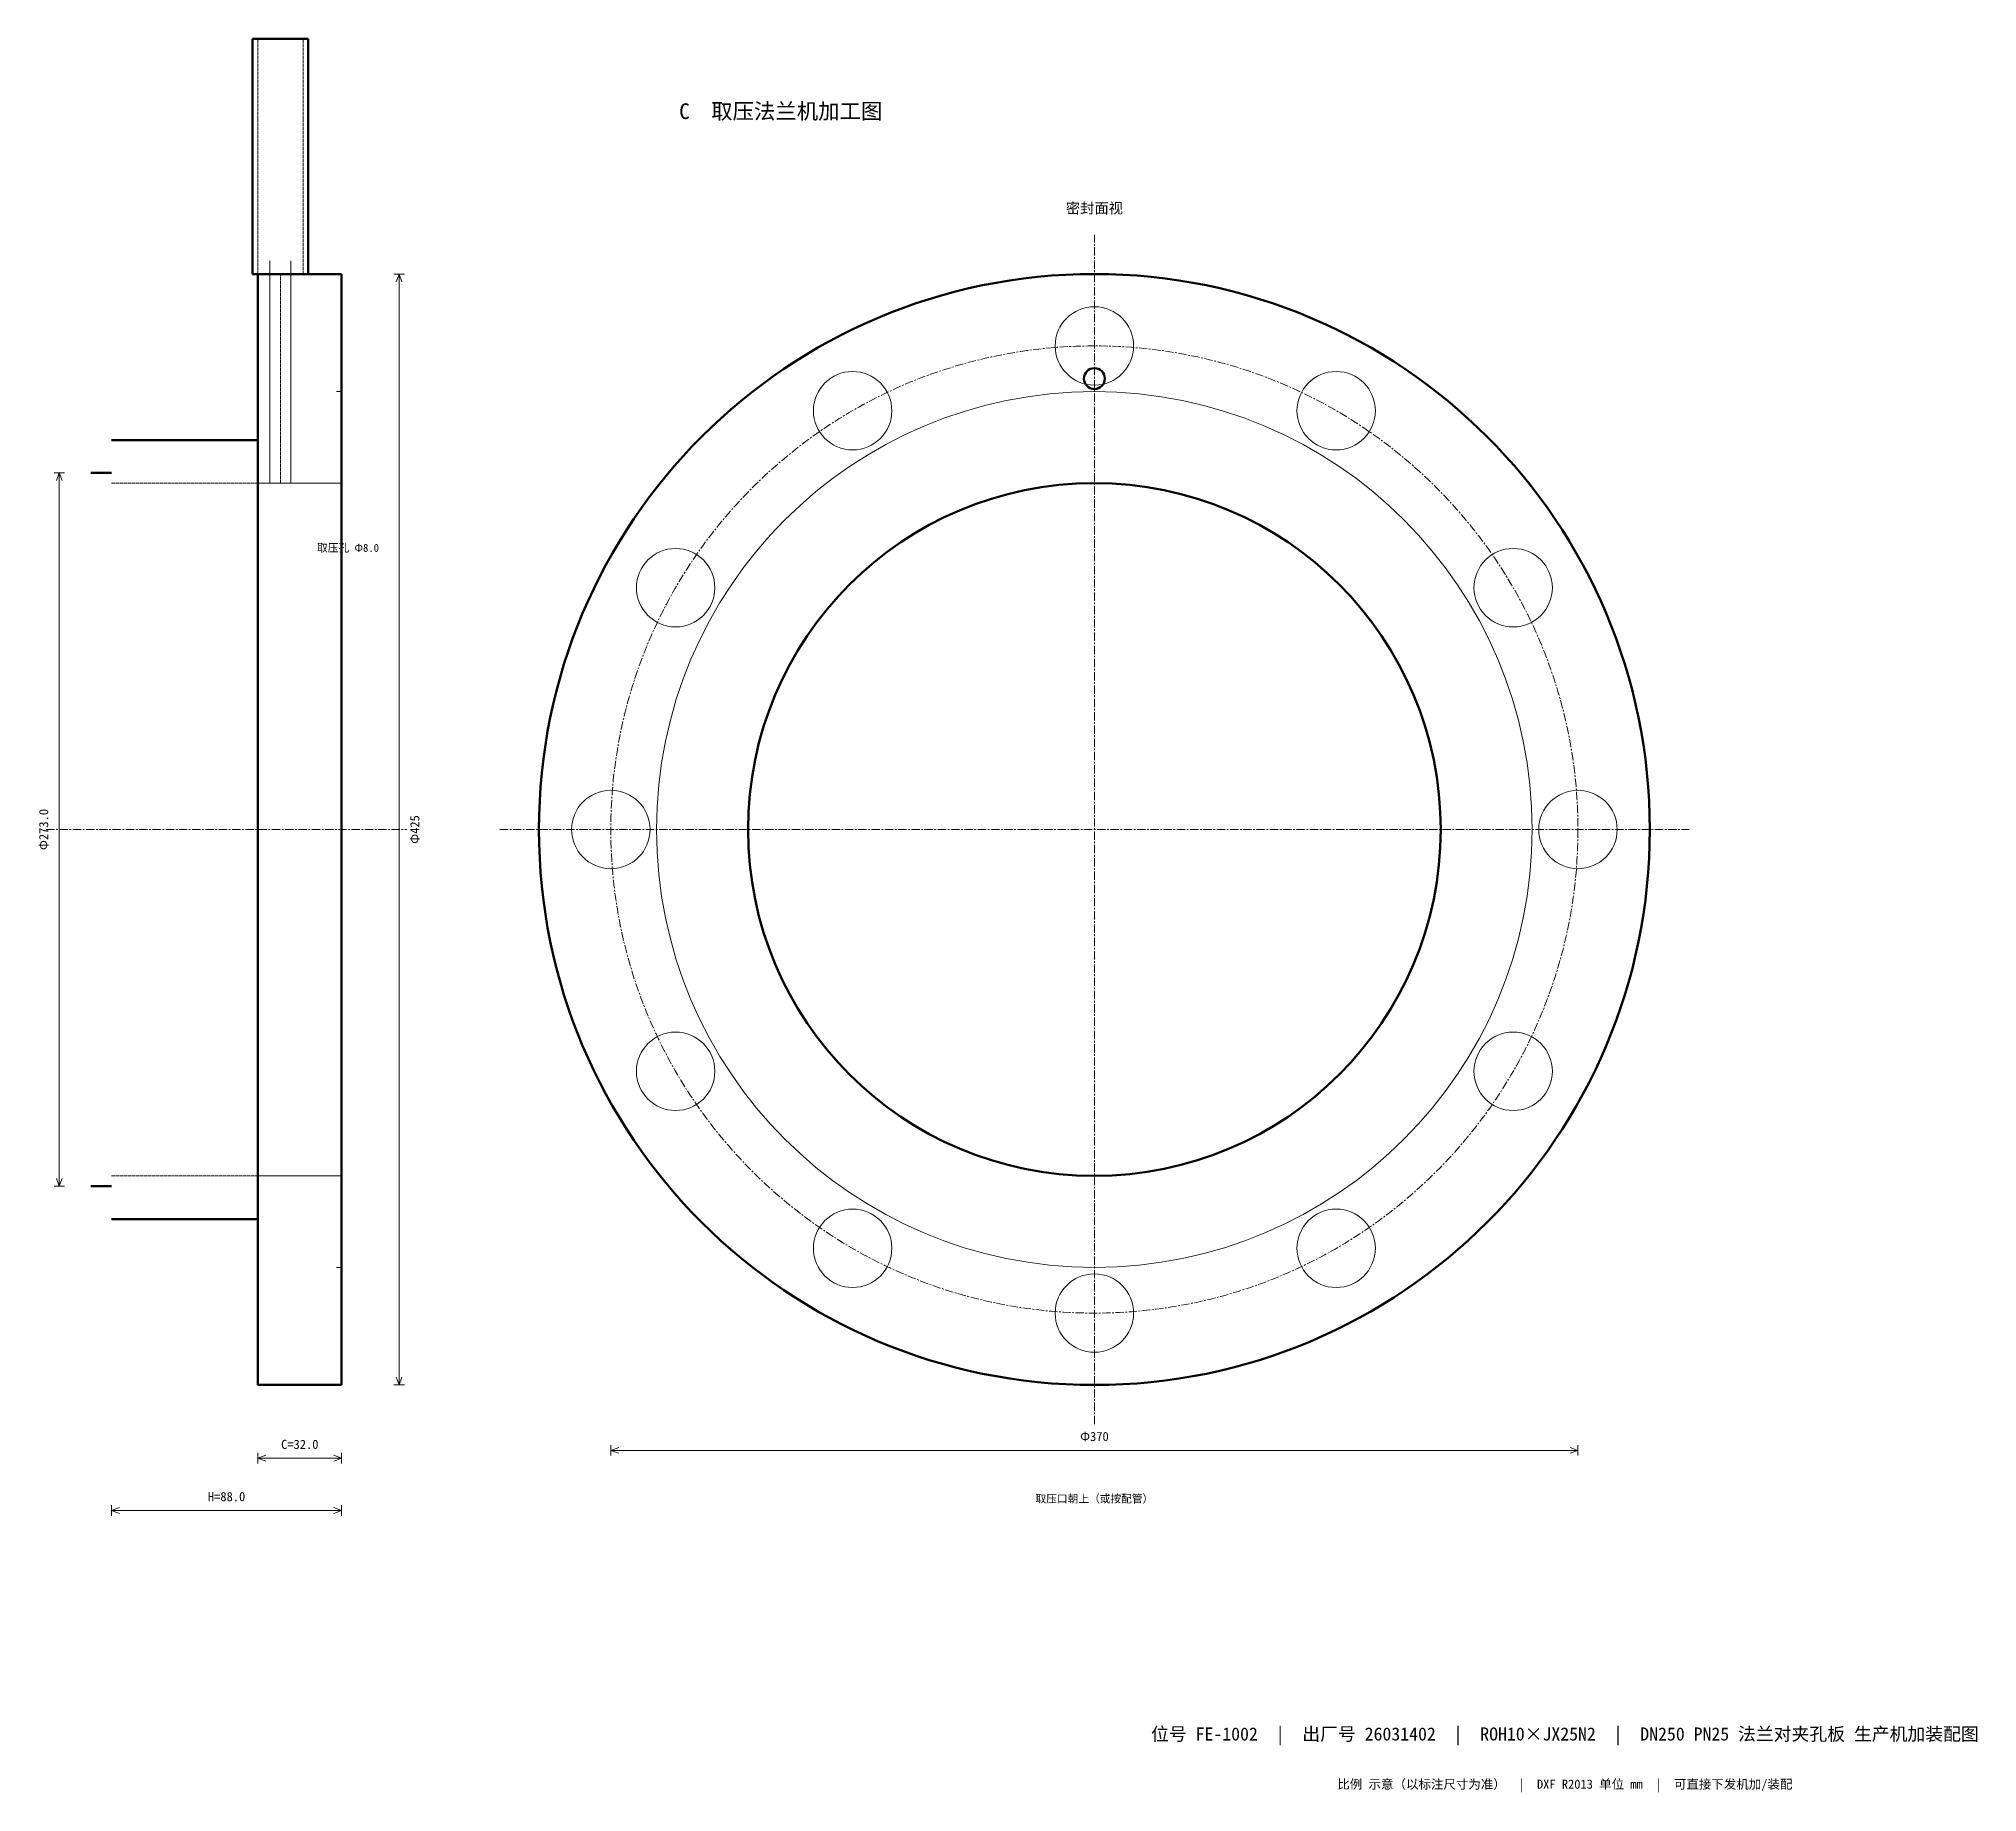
# Model space of a CAD drawing. Header units: millimetres. Extents: x -84 to 1104, y -1018 to 360.
# Drawn here: x -84 to 658, y -1018 to -348 of the extents above; entities that cross this region are included whole.
import ezdxf
from ezdxf.enums import TextEntityAlignment as Align

# ---------------------------------------------------------------- set-up
doc = ezdxf.new("R2010")
doc.units = ezdxf.units.MM
doc.linetypes.add('CENTER', pattern=[5.08, 3.175, -0.635, 0.635, -0.635])
doc.linetypes.add('DASHED', pattern=[1.524, 1.27, -0.254])
for name, color, linetype, lineweight in [('中心线', 1, 'CENTER', 18), ('文字', 7, 'Continuous', 18), ('标注', 3, 'Continuous', 18), ('细实线', 7, 'Continuous', 18), ('虚线', 7, 'DASHED', 18), ('轮廓', 7, 'Continuous', 50)]:
    doc.layers.add(name, color=color, linetype=linetype, lineweight=lineweight)
doc.styles.add('CN', font='simhei.ttf')

msp = doc.modelspace()

# ---------------------------------------------------------------- texts
at = {"layer": '文字', "style": 'CN'}
for s, height, p in [('C  取压法兰机加工图', 6, (200, -380)), ('密封面视', 4, (320, -415.5)), ('Φ370', 3.5, (320, -885)), ('C=32.0', 3.5, (16, -888)), ('H=88.0', 3.5, (-12, -908)), ('位号 FE-1002  |  出厂号 26031402  |  ROH10×JX25N2  |  DN250 PN25 法兰对夹孔板 生产机加装配图', 5, (500, -1000)), ('比例 示意（以标注尺寸为准）  |  DXF R2013 单位 mm  |  可直接下发机加/装配', 3.5, (500, -1018))]:
    msp.add_text(s, height=height, dxfattribs=at).set_placement(p, align=Align.BOTTOM_CENTER)
msp.add_text('取压孔 Φ8.0', height=3, dxfattribs=at).set_placement((22.6, -543.75))
for s, p in [('Φ273.0', (-82, -650)), ('Φ425', (60, -650))]:
    msp.add_text(s, height=3.5, rotation=90, dxfattribs=at).set_placement(p, align=Align.MIDDLE_CENTER)
msp.add_text('取压口朝上（或按配管）', height=3, dxfattribs=at).set_placement((320, -904.5), align=Align.TOP_CENTER)

# ---------------------------------------------------------------- linework, layer by layer
at = {"layer": '中心线', "linetype": 'CENTER', "lineweight": 18}
for p, q in [((320, -877.5), (320, -422.5)), ((-81, -650), (57, -650)), ((92.5, -650), (547.5, -650))]:
    msp.add_line(p, q, dxfattribs=at)
msp.add_circle((320, -650), 185, dxfattribs=at)
at = {"layer": '标注', "lineweight": 18}
for p, q in [((52, -437.5), (56, -437.5)), ((54, -437.5), (52.9, -440.5)), ((54, -862.5), (54, -437.5)), ((54, -437.5), (55.1, -440.5)), ((-78, -513.5), (-74, -513.5)), ((-76, -513.5), (-77.1, -516.5)), ((-76, -786.5), (-76, -513.5)), ((-76, -513.5), (-74.9, -516.5)), ((-76, -786.5), (-77.1, -783.5)), ((-76, -786.5), (-74.9, -783.5)), ((-78, -786.5), (-74, -786.5)), ((54, -862.5), (52.9, -859.5)), ((54, -862.5), (55.1, -859.5)), ((52, -862.5), (56, -862.5)), ((0, -892.5), (0, -888.5)), ((0, -890.5), (3, -889.4)), ((32, -890.5), (29, -889.4)), ((32, -892.5), (32, -888.5)), ((135, -889.5), (135, -885.5)), ((135, -887.5), (138, -886.4)), ((135, -887.5), (505, -887.5)), ((135, -887.5), (138, -888.6)), ((505, -887.5), (502, -886.4)), ((505, -887.5), (502, -888.6)), ((505, -889.5), (505, -885.5)), ((0, -890.5), (32, -890.5)), ((0, -890.5), (3, -891.6)), ((32, -890.5), (29, -891.6)), ((-56, -912.5), (-56, -908.5)), ((-56, -910.5), (-53, -909.4)), ((-56, -910.5), (32, -910.5)), ((-56, -910.5), (-53, -911.6)), ((32, -910.5), (29, -909.4)), ((32, -910.5), (29, -911.6)), ((32, -912.5), (32, -908.5))]:
    msp.add_line(p, q, dxfattribs=at)
at = {"layer": '细实线', "lineweight": 18}
for p, q in [((4.6, -517.5), (4.6, -432.5)), ((12.6, -517.5), (12.6, -432.5)), ((30, -482.5), (32, -482.5)), ((0, -517.5), (32, -517.5)), ((0, -782.5), (32, -782.5)), ((30, -817.5), (32, -817.5))]:
    msp.add_line(p, q, dxfattribs=at)
for centre, radius in [((320, -465), 15), ((227.5, -489.79), 15), ((412.5, -489.79), 15), ((320, -650), 167.5), ((159.79, -557.5), 15), ((480.21, -557.5), 15), ((135, -650), 15), ((505, -650), 15), ((159.79, -742.5), 15), ((480.21, -742.5), 15), ((227.5, -810.21), 15), ((412.5, -810.21), 15), ((320, -835), 15)]:
    msp.add_circle(centre, radius, dxfattribs=at)
at = {"layer": '虚线', "linetype": 'DASHED', "lineweight": 18}
for p, q in [((-0.05, -437.5), (-0.05, -347.5)), ((17.25, -437.5), (17.25, -347.5)), ((8.6, -517.5), (8.6, -437.5)), ((-56, -517.5), (0, -517.5)), ((-56, -782.5), (0, -782.5))]:
    msp.add_line(p, q, dxfattribs=at)
at = {"layer": '轮廓', "lineweight": 50}
for p, q in [((19.25, -347.5), (-2.05, -347.5)), ((-2.05, -347.5), (-2.05, -437.5)), ((19.25, -437.5), (19.25, -347.5)), ((-2.05, -437.5), (19.25, -437.5)), ((32, -437.5), (0, -437.5)), ((0, -437.5), (0, -862.5)), ((32, -862.5), (32, -437.5)), ((-56, -501), (0, -501)), ((-56, -513.5), (-64, -513.5)), ((-56, -786.5), (-64, -786.5)), ((-56, -799), (0, -799)), ((0, -862.5), (32, -862.5))]:
    msp.add_line(p, q, dxfattribs=at)
for centre, radius in [((320, -650), 212.5), ((320, -477.5), 4), ((320, -650), 132.5)]:
    msp.add_circle(centre, radius, dxfattribs=at)

msp.set_redraw_order([(e.dxf.handle, doc.entitydb.next_handle()) for e in msp.query("TEXT MTEXT ATTDEF DIMENSION ARC_DIMENSION")])  # texts and dimensions are drawn at this point

doc.saveas('drawing.dxf')
